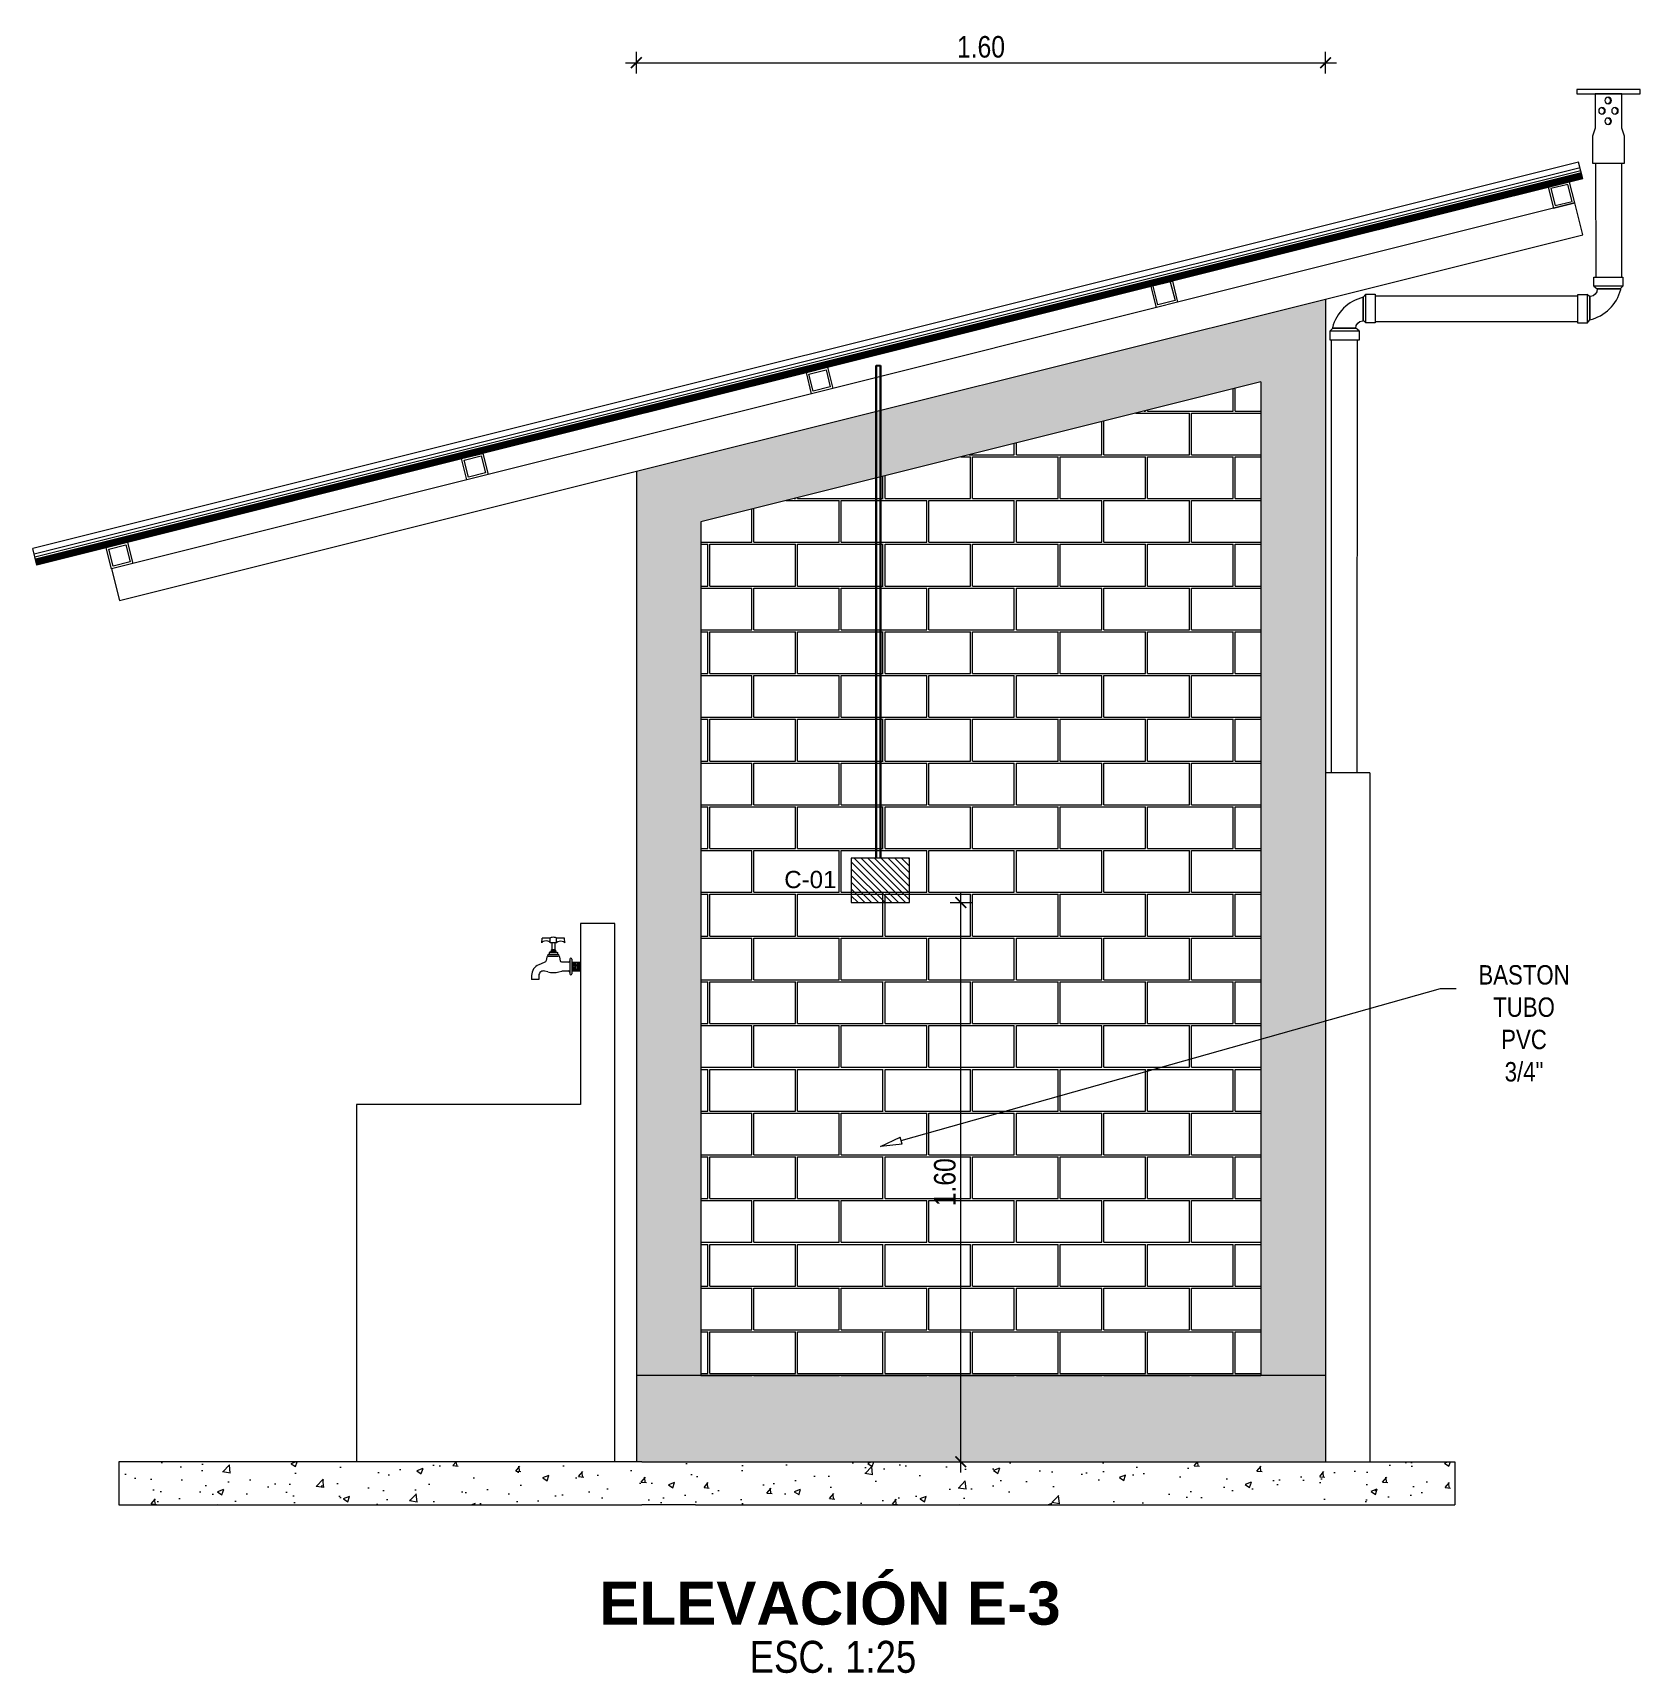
# Model space of a CAD drawing. Header units: metres. Extents: x 570.8 to 588.7, y 825.5 to 834.1.
# Drawn here: x 570.787 to 574.518, y 828.075 to 831.884 of the extents above; entities that cross this region are included whole.
import ezdxf
from ezdxf import colors
from ezdxf.entities.mleader import LeaderData, LeaderLine
from ezdxf.enums import TextEntityAlignment as Align
from ezdxf.math import Vec2, Vec3

# ---------------------------------------------------------------- set-up
doc = ezdxf.new("R2010")
doc.units = ezdxf.units.M
doc.layers.get('DEFPOINTS').update_dxf_attribs({"color": 250})
for name, color, linetype, lineweight in [('-Accesorios PVC', 88, 'Continuous', 20), ('-Acero techos', 252, 'Continuous', 13), ('-Acotado', 251, 'Continuous', 5), ('-Corte', 7, 'Continuous', 35), ('-Ladrillo', 34, 'Continuous', 9), ('-Textos', 7, 'Continuous', 20), ('CABLE DE LUZ', 23, 'Continuous', 30), ('CALAMINA', 8, 'Continuous', 30), ('FIC-2ES_CONCRETO 210', 251, 'Continuous', 30), ('FIC-2ES_VEREDA', 253, 'Continuous', 5), ('pluma 1', 1, 'Continuous', 9), ('TEXTO', 7, 'Continuous', 20), ('TOMACORRIENTES', 97, 'Continuous', 30), ('TUBERIA', 104, 'Continuous', 15)]:
    doc.layers.add(name, color=color, linetype=linetype, lineweight=lineweight)
doc.layers.add('A_50_CotasExter', color=253, linetype='Continuous')
doc.layers.add('G-TEXTOS-TITULOS', color=4, linetype='Continuous')
doc.styles.add('-Arial Narrow', font='ARIALN.TTF')
doc.styles.add('25-TITULO', font='arialbd.ttf', dxfattribs={"height": 0.1})
doc.styles.add('3mm', font='simplex', dxfattribs={"height": 6})
doc.dimstyles.new('Esc 1_20n', dxfattribs={"dimscale": 0.02, "dimtxt": 2, "dimasz": 1, "dimexe": 1, "dimexo": 1, "dimgap": 0.45, "dimtad": 1, "dimtoh": 1, "dimzin": 3, "dimdsep": 46, "dimtxsty": '-Arial Narrow', "dimblk": 'ARCHTICK', "dimcen": 1, "dimdle": 1, "dimclrd": 252, "dimclre": 252, "dimclrt": 252, "dimadec": 0, "dimazin": 0, "dimtfac": 1, "dimtix": 1, "dimtmove": 1, "dimatfit": 2, "dimldrblk": 'ARCHTICK', "dimfxl": 1, "dimfxlon": 1, "dimtolj": 2, "dimlwd": 5, "dimlwe": 5, "dimarcsym": 0})

msp = doc.modelspace()

# ---------------------------------------------------------------- texts
at = {"layer": '-Textos', "lineweight": 5, "style": '-Arial Narrow'}
msp.add_text('ESC. 1:25', height=0.07408, dxfattribs=at).set_placement((572.6444, 828.1126), align=Align.MIDDLE_CENTER)
at = {"layer": 'G-TEXTOS-TITULOS', "color": 219, "lineweight": 5, "true_color": 0x642165, "style": '25-TITULO'}
msp.add_text('ELEVACIÓN E-3', height=0.1, dxfattribs=at).set_placement((572.6374, 828.2373), align=Align.MIDDLE_CENTER)
at = {"layer": 'TEXTO', "insert": (572.6524, 829.9376), "char_height": 0.04, "width": 0.146181, "attachment_point": 3, "style": '3mm'}
msp.add_mtext('\\pxi0.55138;{\\fArial|b0|i0|c0|p34;C-01}', dxfattribs=at)

# ---------------------------------------------------------------- blocks, each defined once
blk = doc.blocks.new('fhgfh')
at = {"layer": 'TUBERIA', "color": 152}
for p, q in [((348.858, 607.6285), (348.858, 607.6629)), ((348.858, 607.6629), (348.9652, 607.6629)), ((348.9652, 607.6629), (348.9652, 607.6285)), ((348.7983, 607.4914), (348.7983, 607.5986)), ((348.7983, 607.5986), (348.8326, 607.5986)), ((348.8424, 607.5888), (348.8326, 607.5986)), ((348.8326, 607.5986), (348.8326, 607.4914)), ((348.8424, 607.5037), (348.8424, 607.5907)), ((348.8424, 607.5907), (348.8424, 607.5037)), ((348.8424, 607.5037), (348.8424, 607.5907)), ((348.8424, 607.5907), (348.8424, 607.5037)), ((348.8424, 607.5037), (348.8424, 607.5907)), ((348.9652, 607.6285), (348.858, 607.6285)), ((348.858, 607.6285), (348.8704, 607.6186)), ((348.9574, 607.6187), (348.8704, 607.6187)), ((348.8704, 607.6187), (348.9574, 607.6187)), ((348.9555, 607.6187), (348.9652, 607.6285)), ((348.9574, 607.6167), (348.9574, 607.6187)), ((348.8326, 607.4914), (348.7983, 607.4914)), ((348.8326, 607.4914), (348.8425, 607.5037))]:
    blk.add_line(p, q, dxfattribs=at)
blk.add_lwpolyline([(348.8704, 607.6187, -0.3937), (348.8445, 607.5907), (348.8424, 607.5907)], format="xyb", dxfattribs=at)
blk.add_arc((348.8062, 607.6556), 0.1561, 283.40141, 345.57173, dxfattribs=at)
blk = doc.blocks.new('Sombrero de Ventilacion')
at = {"layer": '-Accesorios PVC', "ltscale": 0.009}
for points in [[(-0.105, 0.2436), (0.105, 0.2436), (0.105, 0.23), (-0.105, 0.23)], [(0.0529, 0.089), (0.0529, 0), (-0.0529, 0), (-0.0529, 0.089), (-0.0443, 0.1163), (-0.0443, 0.23), (0.0443, 0.23), (0.0443, 0.1163)]]:
    blk.add_lwpolyline(points, close=True, dxfattribs=at)
for centre in [(0.0014, 0.2076), (-0.0216, 0.1732), (0.0216, 0.1732), (0.0014, 0.1387)]:
    blk.add_circle(centre, 0.0109, dxfattribs=at)
for centre in [(0.0051, 0.2076), (-0.0179, 0.1732), (0.0253, 0.1732), (0.0051, 0.1387)]:
    blk.add_arc(centre, 0.0115, 108.8693, 251.1307, dxfattribs=at)
blk = doc.blocks.new('_ArchTick')
at = {"color": 0, "linetype": 'ByBlock', "const_width": 0.15}
blk.add_lwpolyline([(-0.5, -0.5), (0.5, 0.5)], dxfattribs=at)
blk = doc.blocks.new('*D1898')
at = {"layer": 'A_50_CotasExter', "color": 252, "lineweight": 5, "transparency": 16777216}
for p, q in [((572.163, 831.8142), (573.813, 831.8142)), ((572.188, 831.7892), (572.188, 831.8392)), ((573.788, 831.7892), (573.788, 831.8392))]:
    blk.add_line(p, q, dxfattribs=at)
at = {"layer": 'DEFPOINTS', "color": 0, "transparency": 16777216}
for p in [(573.788, 831.8142), (572.188, 831.5426), (573.788, 831.4675)]:
    blk.add_point(p, dxfattribs=at)
at = {"layer": 'A_50_CotasExter', "color": 252, "lineweight": 5, "transparency": 16777216, "xscale": 0.025, "yscale": 0.025, "zscale": 0.025, "rotation": 180}
blk.add_blockref('_ArchTick', (572.188, 831.8142), dxfattribs=at)
at = {"layer": 'A_50_CotasExter', "color": 252, "lineweight": 5, "transparency": 16777216, "xscale": 0.025, "yscale": 0.025, "zscale": 0.025}
blk.add_blockref('_ArchTick', (573.788, 831.8142), dxfattribs=at)
at = {"layer": 'A_50_CotasExter', "color": 252, "transparency": 16777216, "insert": (572.988, 831.8509), "char_height": 0.05, "attachment_point": 5, "style": '-Arial Narrow'}
blk.add_mtext('\\A2;1.60', dxfattribs=at)
blk = doc.blocks.new('_ClosedBlank')
at = {"color": 0, "linetype": 'ByBlock', "lineweight": -2}
for p, q in [((-1, 0.167), (0, 0)), ((-1, 0.167), (-1, -0.167)), ((0, 0), (-1, -0.167))]:
    blk.add_line(p, q, dxfattribs=at)
blk = doc.blocks.new('*D1899')
at = {"layer": 'A_50_CotasExter', "color": 252, "lineweight": 5, "transparency": 16777216}
for p, q in [((572.9411, 828.5405), (572.9411, 829.889)), ((572.9161, 829.864), (572.9661, 829.864)), ((572.9161, 828.5655), (572.9661, 828.5655))]:
    blk.add_line(p, q, dxfattribs=at)
at = {"layer": 'DEFPOINTS', "color": 0, "transparency": 16777216}
for p in [(572.7444, 829.864), (572.9411, 829.864), (572.7444, 828.5655)]:
    blk.add_point(p, dxfattribs=at)
at = {"layer": 'A_50_CotasExter', "color": 252, "lineweight": 5, "transparency": 16777216, "xscale": 0.025, "yscale": 0.025, "zscale": 0.025}
for p, rotation in [((572.9411, 829.864), 90), ((572.9411, 828.5655), 270)]:
    blk.add_blockref('_ArchTick', p, dxfattribs=dict(at, rotation=rotation))
at = {"layer": 'A_50_CotasExter', "color": 252, "transparency": 16777216, "insert": (572.9043, 829.2147), "char_height": 0.05, "attachment_point": 5, "rotation": 90, "style": '-Arial Narrow'}
blk.add_mtext('\\A2;1.60', dxfattribs=at)

# ---------------------------------------------------------------- dimensions: what is measured, and where the dimension line sits
at = {"layer": 'A_50_CotasExter'}
dim = msp.add_linear_dim(base=(573.788, 831.8142), p1=(572.188, 831.5426), p2=(573.788, 831.4675), dimstyle='Esc 1_20n', override={"dimscale": 0.025}, dxfattribs=at)
dim.commit()
dim.dimension.update_dxf_attribs({"geometry": '*D1898', "text_midpoint": (572.988, 831.8509)})
dim = msp.add_aligned_dim(p1=(572.7444, 828.5655), p2=(572.7444, 829.864), distance=-0.1967, text='1.60', dimstyle='Esc 1_20n', override={"dimscale": 0.025}, dxfattribs=at)
dim.commit()
dim.dimension.update_dxf_attribs({"geometry": '*D1899', "text_midpoint": (572.9043, 829.2147)})

# ---------------------------------------------------------------- hatches: boundary and pattern name
at = {"layer": '-Acotado', "lineweight": 5}
h = msp.add_hatch(color=30, dxfattribs=at)
h.dxf.hatch_style = 1
h.paths.add_polyline_path([(573.638, 831.0733), (572.338, 830.7483), (572.338, 828.7655), (572.188, 828.7655), (572.188, 830.8655), (573.788, 831.2655), (573.788, 828.7655), (573.638, 828.7655)])
h.paths.add_polyline_path([(573.788, 830.0558), (573.788, 830.1599)], flags=17)
h = msp.add_hatch(color=14, dxfattribs=at)
h.dxf.hatch_style = 1
h.paths.add_polyline_path([(572.188, 828.7655), (573.788, 828.7655), (573.788, 828.5655), (572.323, 828.5655), (572.2005, 828.5655), (572.188, 828.5655)])
at = {"layer": '-Ladrillo', "lineweight": 5, "ltscale": 0.1}
h = msp.add_hatch(dxfattribs=at)
h.set_pattern_fill('AR-B816C', color=256, scale=0.0005)
h.set_pattern_definition([(0, (571.038, 828.76547), (0.1016, 0.1016), [0.1984375, -0.0047625]), (0, (570.9364, 828.77023), (0.1016, 0.1016), [0.1984375, -0.0047625]), (90, (571.038, 828.76547), (-0.1016, 0.1016), [-0.1063625, 0.0968375]), (90, (571.03323, 828.76547), (-0.1016, 0.1016), [-0.1063625, 0.0968375])])
h.paths.add_polyline_path([(572.338, 830.7483), (573.638, 831.0733), (573.638, 828.7655), (572.338, 828.7655)])
at = {"lineweight": 5, "true_color": 0x636466}
h = msp.add_hatch(dxfattribs=at)
h.set_pattern_fill('AR-CONC', color=251, scale=0.0008)
h.set_pattern_definition([(50, (-673.75333, 329.39321), (0.145747735, -0.012751268), [0.01524, -0.16764]), (355, (-673.75333, 329.39321), (-0.028194737, 0.152845476), [0.012192, -0.134112467]), (100.451445, (-673.74119, 329.39215), (0.117552998, 0.140094202), [0.012952007, -0.142472196]), (46.1842, (-673.75333, 329.43385), (0.216863233, -0.033633862), [0.02286, -0.25146]), (96.635558, (-673.73526, 329.43105), (0.189923307, 0.1979409), [0.01942802, -0.213708487]), (351.184151, (-673.75333, 329.43385), (0.189923307, 0.1979409), [0.018287974, -0.201167786]), (21, (-673.73301, 329.42369), (0.121291513, -0.081812159), [0.01524, -0.16764]), (326, (-673.73301, 329.4237), (0.049441623, 0.147350373), [0.012192, -0.134112]), (71.451445, (-673.7229, 329.41688), (0.170733135, 0.065538215), [0.012952007, -0.14247195]), (37.5, (-673.753334, 329.393213), (0.0024708826, 0.067644031), [0, -0.1324864, 0, -0.136144, 0, -0.13462]), (7.5, (-673.753334, 329.39321), (0.05345573, 0.08014446), [0, -0.0776224, 0, -0.1294384, 0, -0.051308]), (327.5, (-673.79865, 329.393213), (0.1084724761, -0.0045829952), [0, -0.0508, 0, -0.158496, 0, -0.210312]), (317.5, (-673.81897, 329.39321), (0.118503345, 0.020341193), [0, -0.06604, 0, -0.1052576, 0, -0.149352])])
h.paths.add_polyline_path([(574.088, 828.4655), (571.1868, 828.4655), (571.0868, 828.4655), (570.9868, 828.4655), (570.9868, 828.5655), (571.6382, 828.5655), (572.0121, 828.5655), (574.088, 828.5655)])
at = {"layer": 'TOMACORRIENTES', "lineweight": 13}
h = msp.add_hatch(dxfattribs=at)
h.set_pattern_fill('ANSI31', color=5, scale=0.003491, angle=-90, style=0)
h.set_pattern_definition([(315, (554.679217, 839.643612), (0.007836405, 0.007836405), [])])
h.paths.add_polyline_path([(572.6867, 829.9669), (572.6867, 829.864), (572.8221, 829.864), (572.8221, 829.9669)])

# ---------------------------------------------------------------- linework, layer by layer
at = {"layer": '-Acero techos', "color": 146, "lineweight": 5, "ltscale": 0.009, "true_color": 0x105689}
for p, q in [((574.3665, 831.4886), (573.4445, 831.2581)), ((574.385, 831.4147), (574.3665, 831.4886)), ((573.788, 831.2655), (574.385, 831.4147)), ((573.3829, 831.2951), (573.4322, 831.3074)), ((573.3952, 831.2458), (572.6442, 831.058)), ((572.5949, 831.0457), (571.8438, 830.858)), ((570.988, 830.5655), (572.188, 830.8655)), ((571.7945, 830.8456), (571.0188, 830.6517)), ((570.9695, 830.6394), (570.988, 830.5655))]:
    msp.add_line(p, q, dxfattribs=at)
for points in [[(574.3542, 831.5379), (574.3049, 831.5256), (574.3172, 831.4763), (574.3665, 831.4886), (574.3544, 831.5372)], [(573.4324, 831.3067), (573.4445, 831.2581), (573.3952, 831.2458), (573.3831, 831.2945)], [(573.4275, 831.3055), (573.4385, 831.2618), (573.3989, 831.2519), (573.3879, 831.2957)], [(571.8317, 830.9065), (571.8438, 830.858), (571.7945, 830.8456), (571.7822, 830.8949), (571.8315, 830.9072)], [(571.0067, 830.7002), (571.0188, 830.6517), (570.9695, 830.6394), (570.9574, 830.6879), (570.9572, 830.6886), (571.0065, 830.701), (571.0067, 830.7003)]]:
    msp.add_lwpolyline(points, dxfattribs=at)
for points in [[(574.3506, 831.5318), (574.311, 831.5219), (574.3209, 831.4824), (574.3605, 831.4923)], [(572.6318, 831.1073), (572.6442, 831.058), (572.5949, 831.0457), (572.5826, 831.095)], [(572.6282, 831.1012), (572.6381, 831.0617), (572.5985, 831.0518), (572.5886, 831.0913)], [(571.8279, 830.9011), (571.8377, 830.8616), (571.7982, 830.8517), (571.7883, 830.8912)], [(571.0029, 830.6949), (571.0127, 830.6553), (570.9732, 830.6455), (570.9633, 830.685)]]:
    msp.add_lwpolyline(points, close=True, dxfattribs=at)
at = {"layer": '-Corte', "lineweight": 5, "ltscale": 0.009}
for p, q in [((572.188, 830.8655), (573.788, 831.2655)), ((573.788, 831.2655), (573.788, 828.5655)), ((573.638, 831.0733), (572.338, 830.7483)), ((573.638, 831.0733), (573.638, 828.7655)), ((572.188, 830.8655), (572.188, 828.5655)), ((572.338, 830.7483), (572.338, 828.7655)), ((571.9829, 829.7396), (572.0068, 829.7396)), ((571.9837, 829.7434), (572.0068, 829.7434)), ((571.9856, 829.748), (572.0048, 829.748)), ((571.9903, 829.7536), (572.0002, 829.7536)), ((571.9903, 829.7517), (572.0002, 829.7517)), ((571.9903, 829.7502), (572.0002, 829.7502)), ((571.9915, 829.7548), (571.9989, 829.7548)), ((573.788, 828.7655), (572.188, 828.7655)), ((572.2005, 828.5655), (570.9868, 828.5655)), ((570.9868, 828.5655), (570.9868, 828.4655)), ((572.2005, 828.5655), (572.3255, 828.5655)), ((572.323, 828.5655), (574.088, 828.5655)), ((574.088, 828.5655), (574.088, 828.4655)), ((570.9868, 828.4655), (572.063, 828.4655)), ((572.063, 828.4655), (572.2005, 828.4655)), ((572.3255, 828.4655), (572.2005, 828.4655)), ((572.3255, 828.4655), (572.463, 828.4655)), ((572.463, 828.4655), (574.088, 828.4655))]:
    msp.add_line(p, q, dxfattribs=at)
for points in [[(572.138, 828.5655), (572.138, 829.8155), (572.058, 829.8155), (572.058, 829.3955)], [(571.9687, 829.7704), (571.9694, 829.7811)], [(571.9879, 829.7811), (571.9694, 829.7811)], [(571.9879, 829.7704), (571.9879, 829.7811)], [(572.0026, 829.7704), (571.9879, 829.7704)], [(571.9915, 829.7704), (571.9915, 829.7548)], [(571.9989, 829.7704), (571.9989, 829.7548)], [(572.0026, 829.7704), (572.0026, 829.7811)], [(572.0211, 829.7811), (572.0026, 829.7811)], [(572.0218, 829.7704), (572.0211, 829.7811)], [(571.9903, 829.7502), (571.9856, 829.748)], [(571.9856, 829.748), (571.9856, 829.7434)], [(571.9903, 829.7536), (571.9915, 829.7548)], [(571.9903, 829.7536), (571.9903, 829.7502)], [(572.0002, 829.7536), (571.9989, 829.7548)], [(572.0002, 829.7536), (572.0002, 829.7502)], [(572.0002, 829.7502), (572.0048, 829.748)], [(572.0048, 829.748), (572.0048, 829.7434)], [(572.0334, 829.7325), (572.0334, 829.6984)], [(572.0382, 829.7325), (572.0382, 829.6984)], [(572.0382, 829.7256), (572.058, 829.7256)], [(572.0406, 829.7256), (572.0395, 829.7053)], [(572.0438, 829.7256), (572.0427, 829.7053)], [(572.047, 829.7256), (572.0459, 829.7053)], [(572.0502, 829.7256), (572.0491, 829.7053)], [(572.0534, 829.7256), (572.0523, 829.7053)], [(572.0566, 829.7256), (572.0555, 829.7053)], [(572.058, 829.7053), (572.058, 829.7256)], [(571.9615, 829.6856), (571.9448, 829.6856)], [(571.9662, 829.7033), (571.9661, 829.7033)], [(572.0382, 829.7053), (572.058, 829.7053)], [(572.058, 829.3955), (571.538, 829.3955), (571.538, 828.5655)]]:
    msp.add_lwpolyline(points, dxfattribs=at)
for points in [[(571.9829, 829.7396, 0.348532), (571.9801, 829.7375), (571.9784, 829.7299, -0.245019), (571.9738, 829.7246), (571.9617, 829.7197, 0.306728), (571.9448, 829.6948), (571.9448, 829.6856)], [(572.0302, 829.7256), (572.015, 829.7256, -0.374363), (572.0115, 829.7287), (572.0103, 829.7375, 0.348532), (572.0076, 829.7396)], [(571.9828, 829.7031), (571.9757, 829.7049, 0.211601), (571.9661, 829.7033, 0.253486), (571.9615, 829.6948), (571.9615, 829.6856)], [(572.0076, 829.7031), (572.015, 829.705, -0.061869), (572.0178, 829.7053), (572.0302, 829.7053)]]:
    msp.add_lwpolyline(points, format="xyb", dxfattribs=at)
for centre, radius, start, end in [((571.9837, 829.7415), 0.00189, 90, 270), ((572.0068, 829.7415), 0.00189, 270, 90), ((572.0302, 829.7289), 0.00326, 270, 0), ((572.0358, 829.7325), 0.0024, 0, 180), ((572.0302, 829.702), 0.00326, 0, 90), ((572.0358, 829.6984), 0.0024, 180, 0)]:
    msp.add_arc(centre, radius, start, end, dxfattribs=at)
for centre, major_axis, ratio, start_param, end_param in [((571.9783, 829.7704), (-0.00962, 0), 0.462853, 3.141593, 6.283185), ((571.9952, 829.7811), (-0.00733, 0), 0.306357, 3.141593, 6.283185), ((571.9952, 829.7159), (-0.028, 0), 0.50947, 1.110986, 2.030606)]:
    msp.add_ellipse(centre, major_axis=major_axis, ratio=ratio, start_param=start_param, end_param=end_param, dxfattribs=at)
at = {"layer": '-Corte', "lineweight": 5, "ltscale": 0.009, "extrusion": (0, 0, -1)}
msp.add_ellipse((572.0122, 829.7704), major_axis=(0.00962, 0), ratio=0.462853, start_param=3.141593, end_param=6.283185, dxfattribs=at)
msp.add_line((572.7444, 831.1108), (572.7544, 831.1108))
at = {"layer": 'CABLE DE LUZ', "color": 5, "lineweight": 30, "ltscale": 0.1}
for p, q in [((572.7444, 829.9669), (572.7444, 831.1108)), ((572.7544, 829.9669), (572.7544, 831.1108))]:
    msp.add_line(p, q, dxfattribs=at)
at = {"layer": 'CALAMINA', "lineweight": 5}
for p, q in [((574.3753, 831.5836), (570.7868, 830.6865)), ((574.3788, 831.5699), (570.7902, 830.6727)), ((570.7917, 830.667), (574.3802, 831.5641)), ((574.3816, 831.5586), (570.7931, 830.6615)), ((574.3821, 831.5564), (570.7936, 830.6593)), ((574.3826, 831.5544), (570.7941, 830.6572)), ((570.7943, 830.6566), (574.3828, 831.5537)), ((574.3834, 831.5513), (570.7949, 830.6542)), ((574.3839, 831.5495), (570.7953, 830.6523)), ((574.3844, 831.5474), (570.7959, 830.6503)), ((574.3845, 831.547), (570.796, 830.6498)), ((574.3846, 831.5465), (570.7961, 830.6494)), ((574.3847, 831.5462), (570.7962, 830.649)), ((574.3848, 831.5458), (570.7963, 830.6487)), ((574.3848, 831.5456), (573.4322, 831.3074)), ((574.3849, 831.5453), (573.4323, 831.3071)), ((574.3849, 831.5451), (573.4323, 831.307)), ((574.385, 831.545), (573.4323, 831.3068)), ((574.385, 831.5449), (573.4324, 831.3067)), ((574.385, 831.5448), (573.4324, 831.3067)), ((574.3848, 831.5455), (574.3542, 831.5379)), ((574.3849, 831.5453), (574.3543, 831.5377)), ((574.3849, 831.5451), (574.3543, 831.5375)), ((574.385, 831.545), (574.3544, 831.5373)), ((574.385, 831.5449), (574.3544, 831.5372)), ((574.385, 831.5448), (574.3544, 831.5372)), ((573.3829, 831.2951), (572.6318, 831.1073)), ((573.383, 831.2948), (572.6319, 831.1071)), ((573.383, 831.2946), (572.632, 831.1069)), ((573.3831, 831.2945), (572.632, 831.1067)), ((573.3831, 831.2944), (572.632, 831.1066)), ((573.3831, 831.2944), (572.632, 831.1066)), ((572.5826, 831.095), (571.8315, 830.9072)), ((572.5826, 831.0947), (571.8315, 830.907)), ((572.5827, 831.0945), (571.8316, 830.9068)), ((572.5827, 831.0944), (571.8316, 830.9066)), ((572.5827, 831.0943), (571.8317, 830.9065)), ((572.5827, 831.0943), (571.8317, 830.9065)), ((571.7822, 830.8949), (571.0065, 830.701)), ((571.7823, 830.8946), (571.0065, 830.7007)), ((571.7823, 830.8945), (571.0066, 830.7005)), ((571.7823, 830.8943), (571.0066, 830.7004)), ((571.7824, 830.8942), (571.0067, 830.7003)), ((571.7824, 830.8942), (571.0067, 830.7002)), ((570.9572, 830.6886), (570.7963, 830.6484)), ((570.9573, 830.6884), (570.7964, 830.6482)), ((570.9573, 830.6882), (570.7964, 830.648)), ((570.9573, 830.6881), (570.7965, 830.6478)), ((570.9574, 830.688), (570.7965, 830.6477)), ((570.9574, 830.6879), (570.7965, 830.6477))]:
    msp.add_line(p, q, dxfattribs=at)
at = {"layer": 'FIC-2ES_CONCRETO 210', "lineweight": 5}
msp.add_line((573.8905, 830.1655), (573.788, 830.1655), dxfattribs=at)
msp.add_lwpolyline([(573.8905, 830.1655), (573.8905, 828.5655)], dxfattribs=at)
at = {"layer": 'FIC-2ES_VEREDA', "lineweight": 5}
for p, q in [((574.385, 831.5448), (574.3753, 831.5836)), ((570.7965, 830.6477), (570.7868, 830.6865)), ((572.2455, 828.5655), (572.2855, 828.5655))]:
    msp.add_line(p, q, dxfattribs=at)
at = {"layer": 'pluma 1', "color": 152, "lineweight": 5}
for p, q in [((573.9031, 831.2733), (574.3738, 831.2733)), ((573.9031, 831.2133), (574.3738, 831.2133))]:
    msp.add_line(p, q, dxfattribs=at)
for points in [[(574.4147, 831.581), (574.415, 831.3165)], [(574.4749, 831.581), (574.4749, 831.3165)], [(573.8014, 830.1655), (573.8019, 831.1702)], [(573.8614, 830.1655), (573.8619, 831.1702)]]:
    msp.add_lwpolyline(points, dxfattribs=at)
at = {"layer": 'TOMACORRIENTES', "color": 5, "lineweight": 13}
msp.add_lwpolyline([(572.6867, 829.9669), (572.6867, 829.864), (572.8221, 829.864), (572.8221, 829.9669)], close=True, dxfattribs=at)

# ---------------------------------------------------------------- block references
at = {"layer": '-Accesorios PVC', "lineweight": 5, "xscale": -0.7004046625545017, "yscale": 0.7004046625545017, "zscale": 0.7004046625545017}
msp.add_blockref('Sombrero de Ventilacion', (574.4448, 831.5811), dxfattribs=at)
at = {"layer": 'pluma 1', "color": 152, "lineweight": 5, "xscale": 0.62400710325193, "yscale": 0.62400710325193, "zscale": 0.62400710325193}
for p, rotation in [((356.6513, 452.1707), 359.9894380531999), ((791.6256, 1210.316), 179.9894380531999)]:
    msp.add_blockref('fhgfh', p, dxfattribs=dict(at, rotation=rotation))

msp.set_redraw_order([(e.dxf.handle, doc.entitydb.next_handle()) for e in msp.query("TEXT MTEXT ATTDEF DIMENSION ARC_DIMENSION")])  # texts and dimensions are drawn at this point

# ---------------------------------------------------------------- leaders
at = {"layer": '-Acotado'}
ml = msp.add_multileader_mtext('Standard', dxfattribs=at)
ml.set_content('\\A1;BASTON TUBO\\PPVC 3/4"', color=7, style='-Arial Narrow')
ml.set_leader_properties(color=7, linetype='ByLayer', lineweight=0)
ml.set_arrow_properties(name='CLOSEDBLANK')
ml.build(insert=Vec2(0, 0))
ml.multileader.update_dxf_attribs({"has_dogleg": 0, "text_left_attachment_type": 6, "text_right_attachment_type": 6, "dogleg_length": 0, "arrow_head_size": 0.05, "scale": 0.025})
ctx = ml.context
ctx.base_point, ctx.scale, ctx.char_height, ctx.arrow_head_size, ctx.landing_gap_size, ctx.plane_origin = Vec3(574.0544, 829.6647), 0.025, 0.045, 0.05, 0.0125, Vec3(572.5785, 830.7884)
ctx.left_attachment, ctx.right_attachment, ctx.text_align_type = 6, 6, 1
notes = []
notes.append((ctx, [(1, (1, 1, 0), (574.0544, 829.6647), (1, 0), 0, [(0, [(572.7544, 829.2977)], 0, [])])]))
ctx.mtext.insert, ctx.mtext.width, ctx.mtext.alignment, ctx.mtext.flow_direction = Vec3(574.2487, 829.7187), 0.961753, 2, 5
for ctx, leaders in notes:
    for number, flags, end, landing, length, lines in leaders:
        leader = LeaderData()
        leader.index, (leader.has_last_leader_line, leader.has_dogleg_vector, leader.attachment_direction) = number, flags
        leader.last_leader_point, leader.dogleg_vector, leader.dogleg_length = Vec3(end), Vec3(landing), length
        for number, points, colour, breaks in lines:
            line = LeaderLine()
            line.index, line.vertices, line.color, line.breaks = number, Vec3.list(points), colors.encode_raw_color(colour), breaks
            leader.lines.append(line)
        ctx.leaders.append(leader)

doc.saveas('drawing.dxf')
